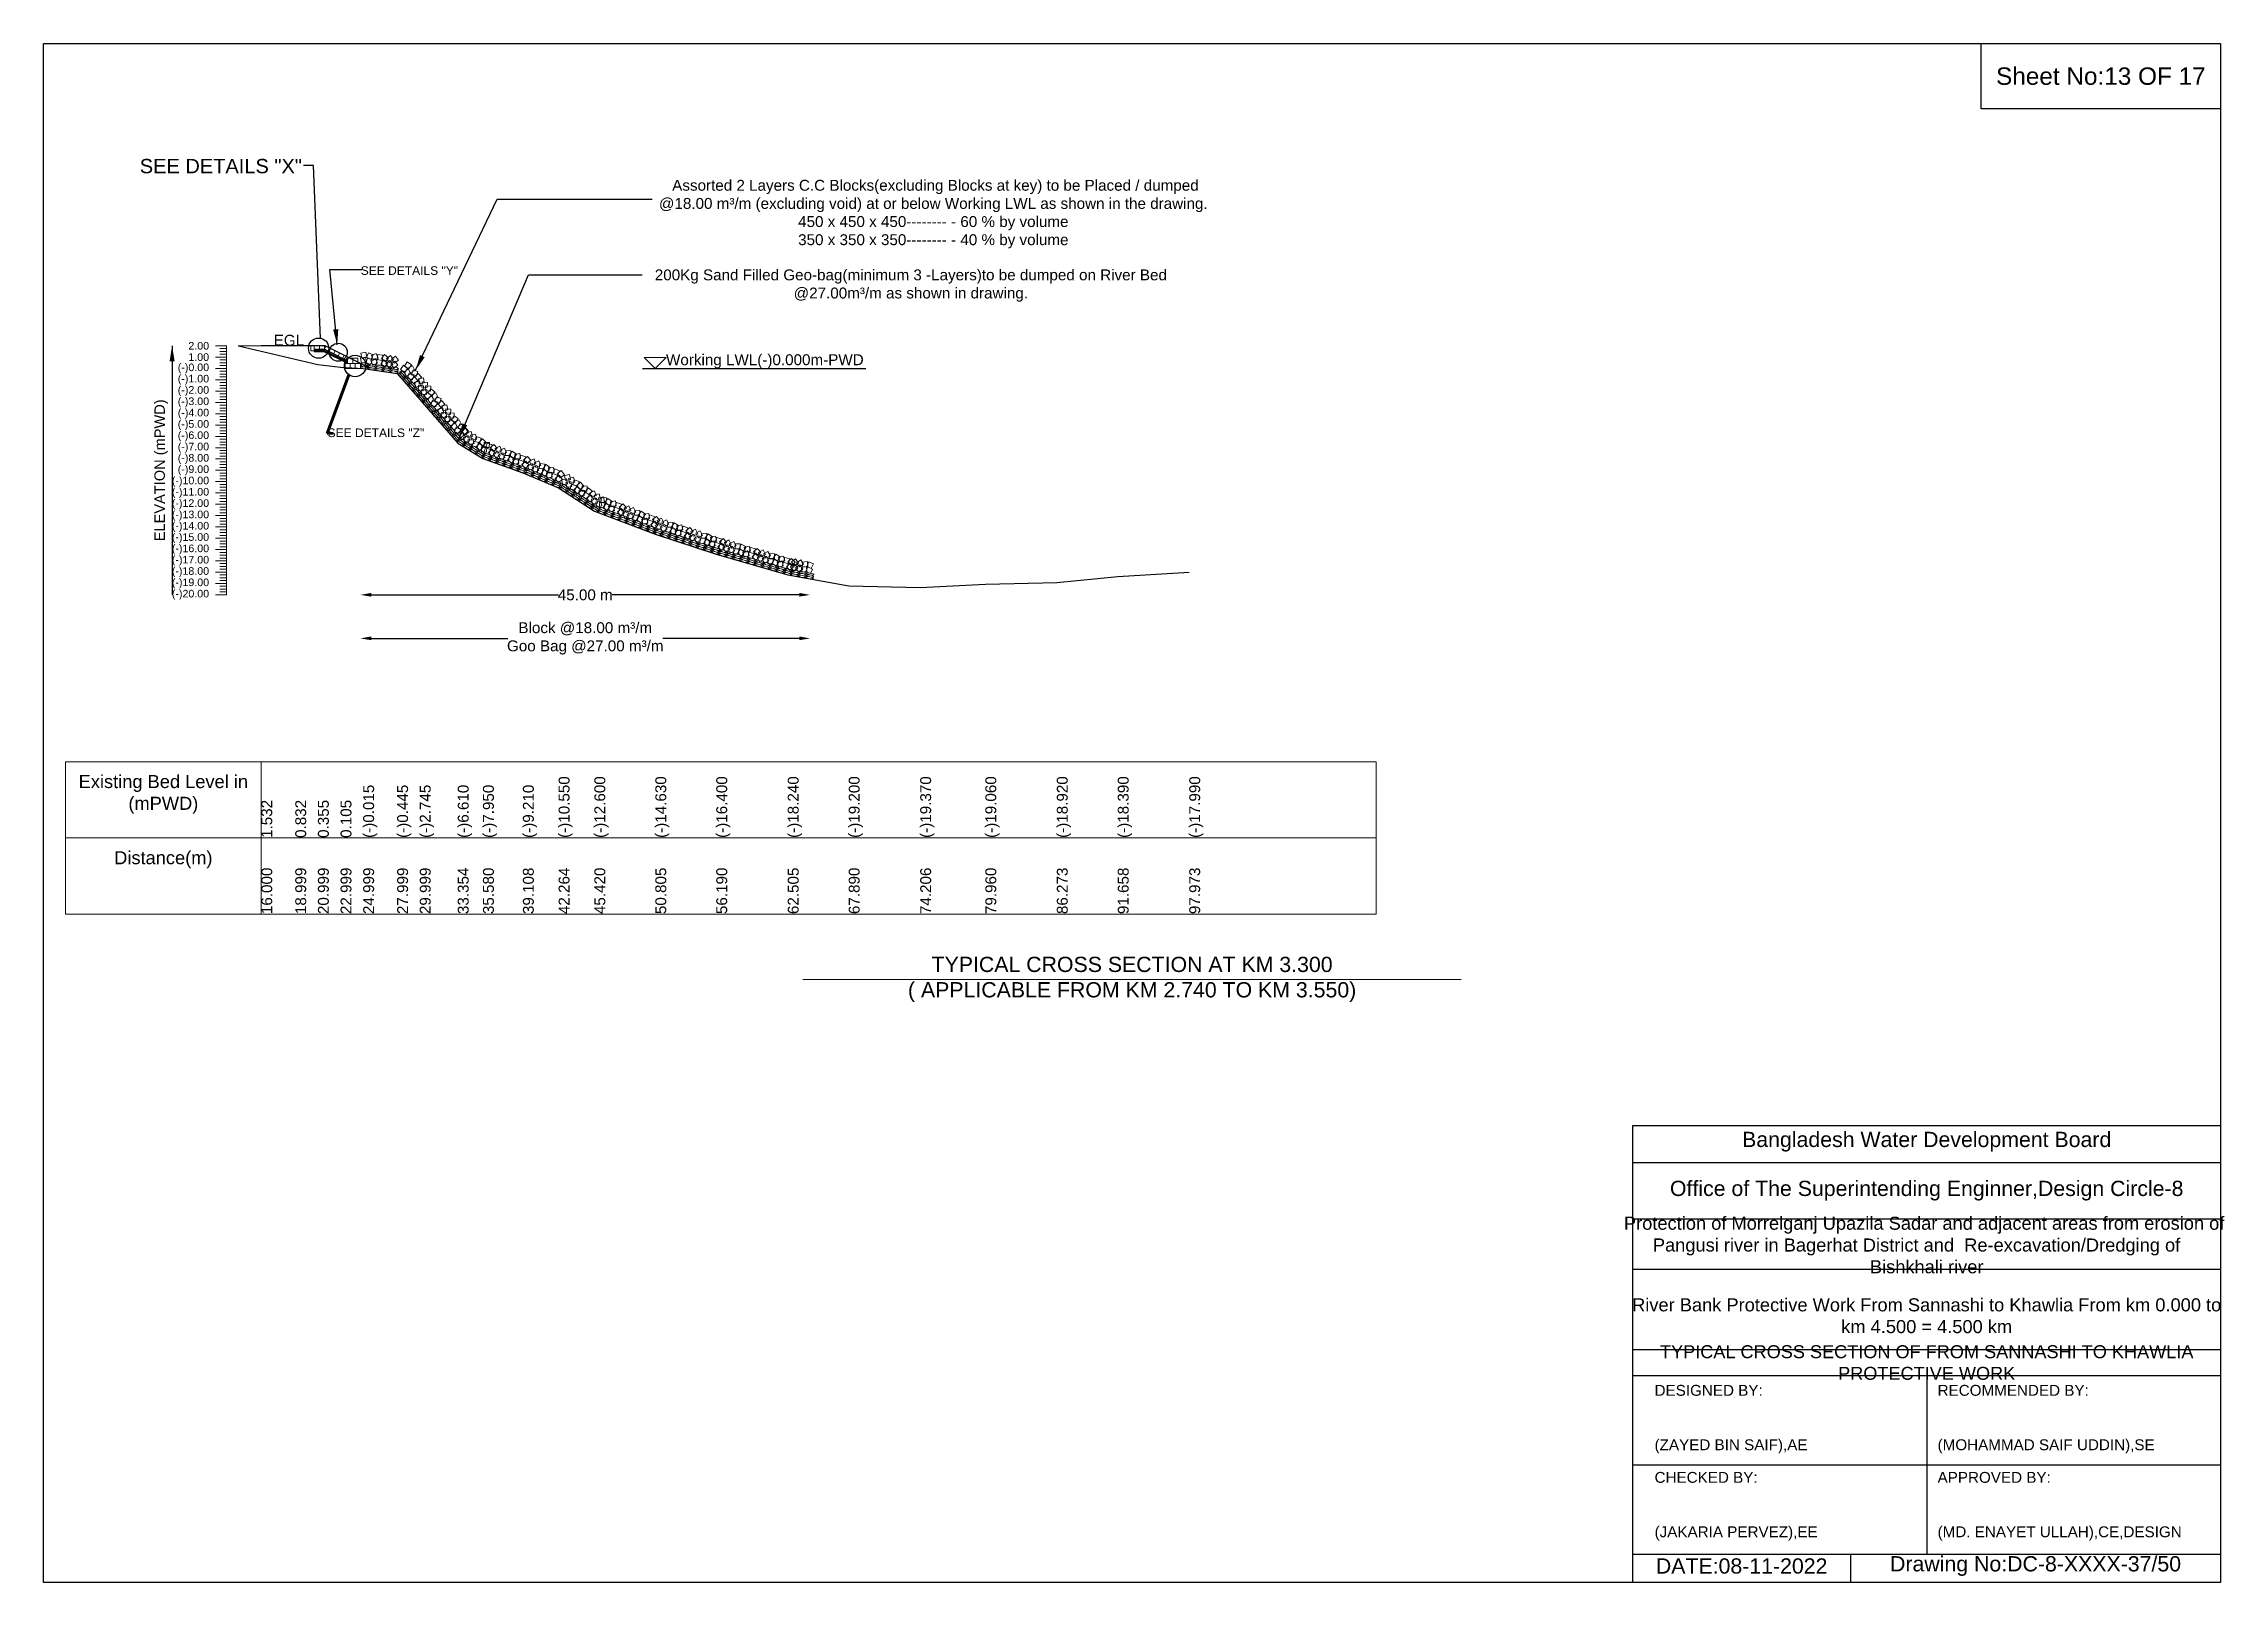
# Model space of a CAD drawing. Header units: inches. Extents: x 89000 to 337533, y -10828 to 0.
# Drawn here: x 269147 to 279164, y -9809 to -2738 of the extents above; entities that cross this region are included whole.
import ezdxf

# ---------------------------------------------------------------- set-up
doc = ezdxf.new("R2010")
doc.units = ezdxf.units.IN
doc.header["$LTSCALE"] = 7
doc.header["$MEASUREMENT"] = 0
for name, color, linetype, lineweight in [('Cross section Data Border', 7, 'Continuous', 9), ('Cross Section Labels', 7, 'Continuous', 9), ('Existing_Bed_Level for Xsection', 7, 'Continuous', 25), ('Long Section Labels', 7, 'Continuous', 9)]:
    doc.layers.add(name, color=color, linetype=linetype, lineweight=lineweight)
doc.styles.get("Standard").update_dxf_attribs({"font": 'arial.ttf'})
doc.dimstyles.new('Appron Lebeling Style', dxfattribs={"dimtxt": 50, "dimasz": 50, "dimexe": 0.18, "dimexo": 0.0625, "dimgap": 0.09, "dimtad": 0, "dimtih": 1, "dimtoh": 1, "dimdec": 4, "dimzin": 0, "dimdsep": 46, "dimtxsty": 'Standard', "dimcen": 0.09, "dimse1": 1, "dimse2": 1, "dimadec": 0, "dimazin": 0, "dimtfac": 1, "dimtdec": 4, "dimtofl": 0, "dimtmove": 0, "dimatfit": 3, "dimfxl": 1, "dimtolj": 1, "dimtzin": 0, "dimarcsym": 0})
doc.dimstyles.get("Standard").update_dxf_attribs({"dimtxt": 0.18, "dimasz": 0.18, "dimexe": 0.18, "dimexo": 0.0625, "dimgap": 0.09, "dimtad": 0, "dimtih": 1, "dimtoh": 1, "dimdec": 4, "dimzin": 0, "dimdsep": 46, "dimtxsty": 'Standard', "dimcen": 0.09, "dimadec": 0, "dimazin": 0, "dimtfac": 1, "dimtdec": 4, "dimtofl": 0, "dimtmove": 0, "dimatfit": 3, "dimfxl": 1, "dimtolj": 1, "dimtzin": 0, "dimarcsym": 0})

msp = doc.modelspace()

# ---------------------------------------------------------------- texts
at = {"attachment_point": 5}
for s, insert, char_height in [('Sheet No:13 OF 17', (278596.94358, -2887.74334), 80), ('Bangladesh Water Development Board', (277796.94358, -7783.74334), 70), ('Office of The Superintending Enginner,Design Circle-8', (277796.94358, -8008.74334), 70)]:
    msp.add_mtext(s, dxfattribs=dict(at, insert=insert, char_height=char_height))
at = {"color": 0, "linetype": 'Continuous', "lineweight": -3, "ltscale": 0.5}
for s, insert, char_height, attachment_point in [('SEE DETAILS "X"', (269588.65538, -3267.61845), 65.8288233, 1), ('SEE DETAILS "Y"', (271050.60812, -3760.91276), 39.497294, 3), ('SEE DETAILS "Z"', (270895.28051, -4506.38931), 39.497294, 3)]:
    msp.add_mtext(s, dxfattribs=dict(at, insert=insert, char_height=char_height, attachment_point=attachment_point))
for s, insert, char_height, width, attachment_point in [('Protection of Morrelganj Upazila Sadar and adjacent areas from erosion of  Pangusi river in Bagerhat District and  Re-excavation/Dredging of     Bishkhali river', (277796.94358, -8258.74334), 60, 2800, 5), ('River Bank Protective Work From Sannashi to Khawlia From km 0.000 to km 4.500 = 4.500 km', (277796.94358, -8583.74334), 60, 2700, 5), ('TYPICAL CROSS SECTION OF FROM SANNASHI TO KHAWLIA PROTECTIVE WORK', (277796.94358, -8798.74334), 59.5765532, 2800, 5), ('DESIGNED BY:^J^J^J(ZAYED BIN SAIF),AE', (276546.94358, -9058.74334), 50, 1400, 4), ('RECOMMENDED BY:^J^J^J(MOHAMMAD SAIF UDDIN),SE', (277846.94358, -9058.74334), 50, 1400, 4), ('CHECKED BY:^J^J^J(JAKARIA PERVEZ),EE', (276546.94358, -9458.74334), 50, 1400, 4), ('APPROVED BY:^J^J^J(MD. ENAYET ULLAH),CE,DESIGN', (277846.94358, -9458.74334), 50, 1400, 4), ('DATE:08-11-2022', (276946.94358, -9733.74334), 70, 1400, 5), ('Drawing No:DC-8-XXXX-37/50', (278296.94358, -9733.74334), 70, 2200, 5)]:
    msp.add_mtext(s, dxfattribs=dict(insert=insert, char_height=char_height, width=width, attachment_point=attachment_point))
at = {"layer": 'Cross section Data Border', "char_height": 60, "width": 800, "attachment_point": 5}
for s, insert in [('Existing Bed Level in (mPWD)', (269696.94358, -6187.74334)), ('Distance(m)', (269696.94358, -6487.74334))]:
    msp.add_mtext(s, dxfattribs=dict(at, insert=insert))
at = {"layer": 'Cross Section Labels'}
for s, insert, char_height, attachment_point in [(' Assorted 2 Layers C.C Blocks(excluding Blocks at key) to be Placed / dumped^J@18.00 m³/m (excluding void) at or below Working LWL as shown in the drawing.^J450 x 450 x 450-------- - 60 % by volume^J350 x 350 x 350-------- - 40 % by volume', (273233.84325, -3363.78445), 50, 2), ('200Kg Sand Filled Geo-bag(minimum 3 -Layers)to be dumped on River Bed^J@27.00m³/m as shown in drawing.', (273130.70482, -3923.88406), 50, 8), ('EGL', (270343.44849, -4126.50334), 50, 9), ('Working LWL(-)0.000m-PWD', (272005.93115, -4230.50334), 50, 7), ('TYPICAL CROSS SECTION AT KM 3.300^J( APPLICABLE FROM KM 2.740 TO KM 3.550)', (274146.94358, -7037.74334), 70, 5)]:
    msp.add_mtext(s, dxfattribs=dict(at, insert=insert, char_height=char_height, attachment_point=attachment_point))
at = {"layer": 'Long Section Labels', "char_height": 35, "attachment_point": 6}
for s, insert in [('(-)0.00', (269907.11357, -4230.50334)), ('2.00', (269907.11357, -4126.50334)), ('1.00', (269907.11357, -4178.50334)), ('(-)1.00', (269907.11357, -4282.50334)), ('(-)2.00', (269907.11357, -4334.50334)), ('(-)3.00', (269907.11357, -4386.50334)), ('(-)4.00', (269907.11357, -4438.50334)), ('(-)5.00', (269907.11357, -4490.50334)), ('(-)6.00', (269907.11357, -4542.50334)), ('(-)7.00', (269907.11357, -4594.50334)), ('(-)8.00', (269907.11357, -4646.50334)), ('(-)9.00', (269907.11357, -4698.50334)), ('(-)10.00', (269907.11357, -4750.50334)), ('(-)11.00', (269907.11357, -4802.50334)), ('(-)12.00', (269907.11357, -4854.50334)), ('(-)13.00', (269907.11357, -4906.50334)), ('(-)14.00', (269907.11357, -4958.50334)), ('(-)15.00', (269907.11357, -5010.50334)), ('(-)16.00', (269907.11357, -5062.50334)), ('(-)17.00', (269907.11357, -5114.50334)), ('(-)18.00', (269907.11357, -5166.50334)), ('(-)19.00', (269907.11357, -5218.50334)), ('(-)20.00', (269907.11357, -5270.50334))]:
    msp.add_mtext(s, dxfattribs=dict(at, insert=insert))
at = {"layer": 'Long Section Labels', "rotation": 90}
for s, insert, char_height, attachment_point in [('ELEVATION (mPWD)', (269687.11357, -4698.50334), 48, 5), ('(-)10.550', (271512.67856, -6387.74334), 50, 1), ('(-)12.600', (271676.80492, -6387.74334), 50, 1), ('(-)14.630', (271956.83344, -6387.74334), 50, 1), ('(-)16.400', (272236.86196, -6387.74334), 50, 1), ('(-)18.240', (272565.2191, -6387.74334), 50, 1), ('(-)19.200', (272845.24384, -6387.74334), 50, 1), ('(-)19.370', (273173.68636, -6387.74334), 50, 1), ('(-)19.060', (273472.86494, -6387.74334), 50, 1), ('(-)18.920', (273801.16627, -6387.74334), 50, 1), ('(-)18.390', (274081.19441, -6387.74334), 50, 1), ('(-)17.990', (274409.57045, -6387.74334), 50, 1), ('(-)0.015', (270614.9308, -6387.74334), 50, 1), ('(-)0.445', (270770.92654, -6387.74334), 50, 1), ('(-)2.745', (270874.92369, -6387.74334), 50, 1), ('(-)6.610', (271049.36997, -6387.74334), 50, 1), ('(-)7.950', (271165.11274, -6387.74334), 50, 1), ('(-)9.210', (271348.60262, -6387.74334), 50, 1), ('1.532', (270146.94358, -6387.74334), 50, 1), ('0.832', (270302.93932, -6387.74334), 50, 1), ('0.355', (270406.93648, -6387.74334), 50, 1), ('0.105', (270510.93364, -6387.74334), 50, 1), ('16.000', (270146.94358, -6737.74334), 50, 1), ('18.999', (270302.93932, -6737.74334), 50, 1), ('20.999', (270406.93648, -6737.74334), 50, 1), ('22.999', (270510.93364, -6737.74334), 50, 1), ('24.999', (270614.9308, -6737.74334), 50, 1), ('27.999', (270770.92654, -6737.74334), 50, 1), ('29.999', (270874.92369, -6737.74334), 50, 1), ('33.354', (271049.36997, -6737.74334), 50, 1), ('35.580', (271165.11274, -6737.74334), 50, 1), ('39.108', (271348.60262, -6737.74334), 50, 1), ('42.264', (271512.67856, -6737.74334), 50, 1), ('45.420', (271676.80492, -6737.74334), 50, 1), ('50.805', (271956.83344, -6737.74334), 50, 1), ('56.190', (272236.86196, -6737.74334), 50, 1), ('62.505', (272565.2191, -6737.74334), 50, 1), ('67.890', (272845.24384, -6737.74334), 50, 1), ('74.206', (273173.68636, -6737.74334), 50, 1), ('79.960', (273472.86494, -6737.74334), 50, 1), ('86.273', (273801.16627, -6737.74334), 50, 1), ('91.658', (274081.19441, -6737.74334), 50, 1), ('97.973', (274409.57045, -6737.74334), 50, 1)]:
    msp.add_mtext(s, dxfattribs=dict(at, insert=insert, char_height=char_height, attachment_point=attachment_point))

# ---------------------------------------------------------------- blocks, each defined once
blk = doc.blocks.new('*D7')
at = {"layer": 'Cross Section Labels', "color": 0, "lineweight": -2, "transparency": 16777216}
for p, q in [((270652, -5271), (271512, -5271)), ((272618, -5271), (271759, -5271))]:
    blk.add_line(p, q, dxfattribs=at)
at = {"layer": 'Cross Section Labels', "color": 0, "transparency": 16777216}
for points in [[(270652, -5262), (270652, -5279), (270602, -5271)], [(272618, -5262), (272618, -5279), (272668, -5271)]]:
    blk.add_solid(points, dxfattribs=at)
at = {"layer": 'Defpoints', "color": 0, "transparency": 16777216}
for p in [(270602, -4231), (272668, -5197), (272668, -5271)]:
    blk.add_point(p, dxfattribs=at)
at = {"layer": 'Cross Section Labels', "color": 0, "transparency": 16777216, "insert": (271635, -5271), "char_height": 50, "attachment_point": 5}
blk.add_mtext('\\A1;45.00 m', dxfattribs=at)
blk = doc.blocks.new('*D8')
at = {"layer": 'Cross Section Labels', "color": 0, "lineweight": -2, "transparency": 16777216}
for p, q in [((270652, -5471), (271280, -5471)), ((272618, -5471), (271991, -5471))]:
    blk.add_line(p, q, dxfattribs=at)
at = {"layer": 'Cross Section Labels', "color": 0, "transparency": 16777216}
for points in [[(270652, -5462), (270652, -5479), (270602, -5471)], [(272618, -5462), (272618, -5479), (272668, -5471)]]:
    blk.add_solid(points, dxfattribs=at)
at = {"layer": 'Defpoints', "color": 0, "transparency": 16777216}
for p in [(270602, -4231), (272668, -5197), (272668, -5471)]:
    blk.add_point(p, dxfattribs=at)
at = {"layer": 'Cross Section Labels', "color": 0, "transparency": 16777216, "insert": (271635, -5471), "char_height": 50, "attachment_point": 5}
blk.add_mtext('\\A1;Block @18.00 m³/m ^JGoo Bag @27.00 m³/m ', dxfattribs=at)

# ---------------------------------------------------------------- dimensions: what is measured, and where the dimension line sits
at = {"layer": 'Cross Section Labels'}
for base, text, picture, middle in [((272668.41407, -5270.50334), '45.00 m', '*D7', (271635.17261, -5270.50334)), ((272668.41407, -5470.50334), 'Block @18.00 m³/m ^JGoo Bag @27.00 m³/m ', '*D8', (271635.17261, -5470.50334))]:
    dim = msp.add_linear_dim(base=base, p1=(270601.93115, -4230.50334), p2=(272668.41407, -5197.3799), text=text, dimstyle='Appron Lebeling Style', dxfattribs=at)
    dim.commit()
    dim.dimension.update_dxf_attribs({"geometry": picture, "text_midpoint": middle})

# ---------------------------------------------------------------- linework, layer by layer
for points in [[(269146.94358, -2737.74334), (279146.94358, -2737.74334), (279146.94358, -9808.74334), (269146.94358, -9808.74334)], [(278046.94358, -2737.74334), (279146.94358, -2737.74334), (279146.94358, -3037.74334), (278046.94358, -3037.74334)]]:
    msp.add_lwpolyline(points, close=True)
for points in [[(276446.94358, -9808.74334), (276446.94358, -7708.74334), (279146.94358, -7708.74334)], [(276446.94358, -7878.74334), (279146.94358, -7878.74334)], [(276446.94358, -8138.74334), (279146.94358, -8138.74334)], [(276446.94358, -8368.74334), (279146.94358, -8368.74334)], [(276446.94358, -8738.74334), (279146.94358, -8738.74334)], [(276446.94358, -8858.74334), (279146.94358, -8858.74334)], [(277796.94358, -8858.74334), (277796.94358, -9678.74334)], [(276446.94358, -9268.74334), (279146.94358, -9268.74334)], [(276446.94358, -9678.74334), (279146.94358, -9678.74334)], [(277446.94358, -9678.74334), (277446.94358, -9808.74334)]]:
    msp.add_lwpolyline(points)
at = {"color": 0, "linetype": 'Continuous', "lineweight": -3, "ltscale": 0.5}
for centre, radius in [((270410.22171, -4137.20146), 46.58127), ((270500.45878, -4155.85076), 41.34842), ((270577.76811, -4218.9103), 49.46033)]:
    msp.add_circle(centre, radius, dxfattribs=at)
at = {"layer": 'Cross section Data Border'}
msp.add_lwpolyline([(269246.94358, -6037.74334), (275267.56649, -6037.74334), (275267.56649, -6737.74334), (269246.94358, -6737.74334)], close=True, dxfattribs=at)
for points in [[(270146.94358, -6037.74334), (270146.94358, -6737.74334)], [(269246.94358, -6387.74334), (275267.56649, -6387.74334)]]:
    msp.add_lwpolyline(points, dxfattribs=at)
at = {"layer": 'Cross Section Labels'}
for p, q in [((270146.94358, -4126.50334), (270040.51096, -4126.50334)), ((270390.24849, -4152.50334), (270390.24849, -4149.90334))]:
    msp.add_line(p, q, dxfattribs=at)
msp.add_lwpolyline([(271955.93115, -4230.50334), (272005.93115, -4180.50334), (271905.93115, -4180.50334)], close=True, dxfattribs=at)
msp.add_lwpolyline([(272634.94358, -7037.74334), (274146.94358, -7037.74334), (275658.94358, -7037.74334)], dxfattribs=at)
at = {"layer": 'Existing_Bed_Level for Xsection'}
for points in [[(270042.64929, -4126.50334), (270302.93932, -4187.23934), (270406.93648, -4212.04334), (270510.93364, -4225.04334), (270614.9308, -4231.28334), (270770.92654, -4253.64334), (270874.92369, -4373.24334), (271049.36997, -4574.22334), (271165.11274, -4643.90334), (271348.60262, -4709.42334), (271512.67856, -4779.10334), (271676.80492, -4885.70334), (271956.83344, -4991.26334), (272236.86196, -5083.30334), (272565.2191, -5178.98334), (272845.24384, -5228.90334), (273173.68636, -5237.74334), (273472.86494, -5221.62334), (273801.16627, -5214.34334), (274081.19441, -5186.78334), (274409.57045, -5165.98334)], [(270440.73115, -4126.50334), (270146.94358, -4126.50334)], [(270648.73115, -4230.50334), (270444.02502, -4128.15028), (270440.73115, -4126.50334), (270437.04849, -4126.50334), (270390.24849, -4126.50334)], [(270390.24849, -4142.10334), (270437.04849, -4142.10334), (270543.43115, -4195.29467)], [(270390.24849, -4147.30334), (270435.82094, -4147.30334), (270543.43115, -4201.10845)], [(270390.24849, -4152.50334), (270434.59339, -4152.50334), (270543.43115, -4206.92222)], [(271897.7269, -4230.50334), (272924.1923, -4230.50334)]]:
    msp.add_lwpolyline(points, dxfattribs=at)
at = {"layer": 'Long Section Labels'}
for points in [[(269987.11357, -4126.50334), (269937.11357, -4126.50334)], [(269987.11357, -4178.50334), (269937.11357, -4178.50334)], [(269987.11357, -4139.50334), (269957.11357, -4139.50334)], [(269987.11357, -4152.50334), (269957.11357, -4152.50334)], [(269987.11357, -4165.50334), (269957.11357, -4165.50334)], [(269987.11357, -4191.50334), (269957.11357, -4191.50334)], [(269987.11357, -4204.50334), (269957.11357, -4204.50334)], [(269987.11357, -5270.50334), (269987.11357, -5218.50334), (269987.11357, -5166.50334), (269987.11357, -5114.50334), (269987.11357, -5062.50334), (269987.11357, -5010.50334), (269987.11357, -4958.50334), (269987.11357, -4906.50334), (269987.11357, -4854.50334), (269987.11357, -4802.50334), (269987.11357, -4750.50334), (269987.11357, -4698.50334), (269987.11357, -4646.50334), (269987.11357, -4594.50334), (269987.11357, -4542.50334), (269987.11357, -4490.50334), (269987.11357, -4438.50334), (269987.11357, -4386.50334), (269987.11357, -4334.50334), (269987.11357, -4282.50334), (269987.11357, -4230.50334), (269987.11357, -4178.50334), (269987.11357, -4126.50334)], [(269987.11357, -4230.50334), (269937.11357, -4230.50334)], [(269987.11357, -4282.50334), (269937.11357, -4282.50334)], [(269987.11357, -4217.50334), (269957.11357, -4217.50334)], [(269987.11357, -4243.50334), (269957.11357, -4243.50334)], [(269987.11357, -4256.50334), (269957.11357, -4256.50334)], [(269987.11357, -4269.50334), (269957.11357, -4269.50334)], [(269987.11357, -4295.50334), (269957.11357, -4295.50334)], [(269987.11357, -4334.50334), (269937.11357, -4334.50334)], [(269987.11357, -4386.50334), (269937.11357, -4386.50334)], [(269987.11357, -4308.50334), (269957.11357, -4308.50334)], [(269987.11357, -4321.50334), (269957.11357, -4321.50334)], [(269987.11357, -4347.50334), (269957.11357, -4347.50334)], [(269987.11357, -4360.50334), (269957.11357, -4360.50334)], [(269987.11357, -4373.50334), (269957.11357, -4373.50334)], [(269987.11357, -4399.50334), (269957.11357, -4399.50334)], [(269987.11357, -4438.50334), (269937.11357, -4438.50334)], [(269987.11357, -4490.50334), (269937.11357, -4490.50334)], [(269987.11357, -4412.50334), (269957.11357, -4412.50334)], [(269987.11357, -4425.50334), (269957.11357, -4425.50334)], [(269987.11357, -4451.50334), (269957.11357, -4451.50334)], [(269987.11357, -4464.50334), (269957.11357, -4464.50334)], [(269987.11357, -4477.50334), (269957.11357, -4477.50334)], [(269987.11357, -4503.50334), (269957.11357, -4503.50334)], [(269987.11357, -4542.50334), (269937.11357, -4542.50334)], [(269987.11357, -4594.50334), (269937.11357, -4594.50334)], [(269987.11357, -4516.50334), (269957.11357, -4516.50334)], [(269987.11357, -4529.50334), (269957.11357, -4529.50334)], [(269987.11357, -4555.50334), (269957.11357, -4555.50334)], [(269987.11357, -4568.50334), (269957.11357, -4568.50334)], [(269987.11357, -4581.50334), (269957.11357, -4581.50334)], [(269987.11357, -4607.50334), (269957.11357, -4607.50334)], [(269987.11357, -4646.50334), (269937.11357, -4646.50334)], [(269987.11357, -4698.50334), (269937.11357, -4698.50334)], [(269987.11357, -4620.50334), (269957.11357, -4620.50334)], [(269987.11357, -4633.50334), (269957.11357, -4633.50334)], [(269987.11357, -4659.50334), (269957.11357, -4659.50334)], [(269987.11357, -4672.50334), (269957.11357, -4672.50334)], [(269987.11357, -4685.50334), (269957.11357, -4685.50334)], [(269987.11357, -4750.50334), (269937.11357, -4750.50334)], [(269987.11357, -4802.50334), (269937.11357, -4802.50334)], [(269987.11357, -4711.50334), (269957.11357, -4711.50334)], [(269987.11357, -4724.50334), (269957.11357, -4724.50334)], [(269987.11357, -4737.50334), (269957.11357, -4737.50334)], [(269987.11357, -4763.50334), (269957.11357, -4763.50334)], [(269987.11357, -4776.50334), (269957.11357, -4776.50334)], [(269987.11357, -4789.50334), (269957.11357, -4789.50334)], [(269987.11357, -4854.50334), (269937.11357, -4854.50334)], [(269987.11357, -4906.50334), (269937.11357, -4906.50334)], [(269987.11357, -4815.50334), (269957.11357, -4815.50334)], [(269987.11357, -4828.50334), (269957.11357, -4828.50334)], [(269987.11357, -4841.50334), (269957.11357, -4841.50334)], [(269987.11357, -4867.50334), (269957.11357, -4867.50334)], [(269987.11357, -4880.50334), (269957.11357, -4880.50334)], [(269987.11357, -4893.50334), (269957.11357, -4893.50334)], [(269987.11357, -4958.50334), (269937.11357, -4958.50334)], [(269987.11357, -4919.50334), (269957.11357, -4919.50334)], [(269987.11357, -4932.50334), (269957.11357, -4932.50334)], [(269987.11357, -4945.50334), (269957.11357, -4945.50334)], [(269987.11357, -4971.50334), (269957.11357, -4971.50334)], [(269987.11357, -4984.50334), (269957.11357, -4984.50334)], [(269987.11357, -4997.50334), (269957.11357, -4997.50334)], [(269987.11357, -5010.50334), (269937.11357, -5010.50334)], [(269987.11357, -5062.50334), (269937.11357, -5062.50334)], [(269987.11357, -5023.50334), (269957.11357, -5023.50334)], [(269987.11357, -5036.50334), (269957.11357, -5036.50334)], [(269987.11357, -5049.50334), (269957.11357, -5049.50334)], [(269987.11357, -5075.50334), (269957.11357, -5075.50334)], [(269987.11357, -5088.50334), (269957.11357, -5088.50334)], [(269987.11357, -5101.50334), (269957.11357, -5101.50334)], [(269987.11357, -5114.50334), (269937.11357, -5114.50334)], [(269987.11357, -5166.50334), (269937.11357, -5166.50334)], [(269987.11357, -5127.50334), (269957.11357, -5127.50334)], [(269987.11357, -5140.50334), (269957.11357, -5140.50334)], [(269987.11357, -5153.50334), (269957.11357, -5153.50334)], [(269987.11357, -5179.50334), (269957.11357, -5179.50334)], [(269987.11357, -5192.50334), (269957.11357, -5192.50334)], [(269987.11357, -5205.50334), (269957.11357, -5205.50334)], [(269987.11357, -5218.50334), (269937.11357, -5218.50334)], [(269987.11357, -5270.50334), (269937.11357, -5270.50334)], [(269987.11357, -5231.50334), (269957.11357, -5231.50334)], [(269987.11357, -5244.50334), (269957.11357, -5244.50334)], [(269987.11357, -5257.50334), (269957.11357, -5257.50334)]]:
    msp.add_lwpolyline(points, dxfattribs=at)
for points in [[(270390.24849, -4126.50334), (270374.64849, -4126.50334), (270374.64849, -4149.90334), (270390.24849, -4149.90334)], [(270413.64849, -4126.50334), (270390.24849, -4126.50334), (270390.24849, -4142.10334), (270413.64849, -4142.10334)], [(270437.04849, -4126.50334), (270413.64849, -4126.50334), (270413.64849, -4142.10334), (270437.04849, -4142.10334)], [(270464.95462, -4138.61507), (270444.02502, -4128.15028), (270437.04849, -4142.10334), (270457.97809, -4152.56814)], [(270485.88422, -4149.07987), (270464.95462, -4138.61507), (270457.97809, -4152.56814), (270478.90769, -4163.03294)], [(270506.81381, -4159.54467), (270485.88422, -4149.07987), (270478.90769, -4163.03294), (270499.83728, -4173.49774)], [(270527.74341, -4170.00947), (270506.81381, -4159.54467), (270499.83728, -4173.49774), (270520.76688, -4183.96253)], [(270548.67301, -4180.47427), (270527.74341, -4170.00947), (270520.76688, -4183.96253), (270541.69647, -4194.42733)], [(270555.13115, -4207.10334), (270531.73115, -4207.10334), (270531.73115, -4230.50334), (270555.13115, -4230.50334)], [(270566.83115, -4183.70334), (270543.43115, -4183.70334), (270543.43115, -4207.10334), (270566.83115, -4207.10334)], [(270578.53115, -4207.10334), (270555.13115, -4207.10334), (270555.13115, -4230.50334), (270578.53115, -4230.50334)], [(270590.23115, -4183.70334), (270566.83115, -4183.70334), (270566.83115, -4207.10334), (270590.23115, -4207.10334)], [(270601.93115, -4207.10334), (270578.53115, -4207.10334), (270578.53115, -4230.50334), (270601.93115, -4230.50334)], [(270625.01307, -4179.24261), (270602.08919, -4183.93894), (270606.78552, -4206.86282), (270629.7094, -4202.16649)], [(270626.41459, -4155.88462), (270603.4907, -4160.58095), (270608.18703, -4183.50483), (270631.11092, -4178.8085)], [(270657.56697, -4190.42926), (270636.05415, -4181.22283), (270626.84771, -4202.73565), (270648.36054, -4211.94208)], [(270660.88713, -4167.266), (270639.37431, -4158.05957), (270630.16787, -4179.57239), (270651.68069, -4188.77883)], [(270671.88659, -4184.69334), (270650.16133, -4193.38663), (270658.85461, -4215.11188), (270680.57987, -4206.4186)], [(270675.20675, -4161.53009), (270653.48149, -4170.22337), (270662.17477, -4191.94863), (270683.90003, -4183.25534)], [(270701.77557, -4193.30122), (270678.61231, -4189.98106), (270675.29215, -4213.14432), (270698.45541, -4216.46448)], [(270705.09573, -4170.13796), (270681.93247, -4166.8178), (270678.61231, -4189.98106), (270701.77557, -4193.30122)], [(270728.12437, -4204.56163), (270709.71582, -4190.11568), (270695.26987, -4208.52423), (270713.67842, -4222.97018)], [(270731.44452, -4181.39837), (270713.03598, -4166.95242), (270698.59003, -4185.36097), (270716.99857, -4199.80692)], [(270737.2146, -4193.48513), (270718.48242, -4207.50886), (270732.50615, -4226.24105), (270751.23834, -4212.21731)], [(270740.53476, -4170.32187), (270721.80257, -4184.3456), (270735.82631, -4203.07779), (270754.5585, -4189.05406)], [(270774.40347, -4215.52443), (270760.36482, -4196.80341), (270741.6438, -4210.84206), (270755.68245, -4229.56308)], [(270777.72362, -4192.36117), (270763.68498, -4173.64016), (270744.96396, -4187.6788), (270759.00261, -4206.39982)], [(270836.87369, -4213.73515), (270817.46969, -4200.65674), (270804.39128, -4220.06074), (270823.79529, -4233.13915)], [(270819.21572, -4229.08949), (270799.81171, -4216.01108), (270786.73331, -4235.41508), (270806.13731, -4248.49349)], [(270833.97339, -4255.29808), (270823.71667, -4234.26573), (270802.68432, -4244.52245), (270812.94104, -4265.5548)], [(270848.5582, -4260.32157), (270826.43653, -4252.69324), (270818.80819, -4274.81491), (270840.92987, -4282.44324)], [(270851.63137, -4239.94374), (270841.37465, -4218.91139), (270820.3423, -4229.1681), (270830.59901, -4250.20045)], [(270865.5437, -4286.37803), (270850.18936, -4268.72006), (270832.53138, -4284.0744), (270847.88572, -4301.73238)], [(270866.21618, -4244.96723), (270844.0945, -4237.33889), (270836.46617, -4259.46057), (270858.58785, -4267.0889)], [(270883.20168, -4271.02369), (270867.84733, -4253.36571), (270850.18936, -4268.72006), (270865.5437, -4286.37803)], [(270878.11627, -4312.12656), (270873.63425, -4289.15981), (270850.6675, -4293.64183), (270855.14952, -4316.60858)], [(270895.77424, -4296.77222), (270891.29223, -4273.80547), (270868.32548, -4278.28748), (270872.80749, -4301.25423)], [(270909.8946, -4294.33564), (270886.55202, -4292.69743), (270884.91381, -4316.04002), (270908.25639, -4317.67823)], [(270892.23662, -4309.68998), (270868.89404, -4308.05177), (270867.25583, -4331.39436), (270890.59841, -4333.03257)], [(270905.9627, -4350.6819), (270907.58232, -4327.33802), (270884.23844, -4325.7184), (270882.61882, -4349.06228)], [(270926.7144, -4352.74146), (270907.32206, -4339.64577), (270894.22637, -4359.03811), (270913.61871, -4372.1338)], [(270923.62068, -4335.32756), (270925.2403, -4311.98367), (270901.89642, -4310.36405), (270900.2768, -4333.70794)], [(270941.44872, -4378.96318), (270931.21074, -4357.92171), (270910.16927, -4368.15968), (270920.40724, -4389.20116)], [(270944.38605, -4337.40285), (270924.99371, -4324.30716), (270911.89802, -4343.69951), (270931.29036, -4356.79519)], [(270956.02905, -4383.99966), (270933.91418, -4376.35163), (270926.26615, -4398.4665), (270948.38102, -4406.11453)], [(270959.12037, -4363.62458), (270948.88239, -4342.5831), (270927.84091, -4352.82107), (270938.07889, -4373.86255)], [(270972.99133, -4410.07125), (270957.65273, -4392.3996), (270939.98108, -4407.73821), (270955.31969, -4425.40986)], [(270973.7007, -4368.66106), (270951.58583, -4361.01302), (270943.93779, -4383.12789), (270966.05267, -4390.77593)], [(270990.66298, -4394.73264), (270975.32437, -4377.061), (270957.65273, -4392.3996), (270972.99133, -4410.07125)], [(271003.2126, -4420.49236), (270998.75105, -4397.52163), (270975.78032, -4401.98318), (270980.24187, -4424.95391)], [(270985.54096, -4435.83097), (270981.0794, -4412.86023), (270958.10867, -4417.32179), (270962.57022, -4440.29252)], [(270999.66348, -4433.40697), (270976.32236, -4431.74797), (270974.66336, -4455.08908), (270998.00448, -4456.74809)], [(271013.35303, -4474.4111), (271014.99345, -4451.06867), (270991.65102, -4449.42825), (270990.0106, -4472.77068)], [(271017.33513, -4418.06836), (270993.99401, -4416.40936), (270992.33501, -4439.75048), (271015.67612, -4441.40948)], [(271034.08465, -4476.44299), (271014.6923, -4463.34731), (271001.59662, -4482.73965), (271020.98896, -4495.83534)], [(271031.02468, -4459.07249), (271032.6651, -4435.73006), (271009.32267, -4434.08964), (271007.68225, -4457.43207)], [(271048.81897, -4502.66472), (271038.58099, -4481.62324), (271017.53951, -4491.86122), (271027.77749, -4512.9027)], [(271051.7563, -4461.10439), (271032.36395, -4448.0087), (271019.26827, -4467.40104), (271038.66061, -4480.49673)], [(271063.3993, -4507.7012), (271041.28443, -4500.05316), (271033.63639, -4522.16804), (271055.75126, -4529.81607)], [(271066.49061, -4487.32611), (271056.25264, -4466.28464), (271035.21116, -4476.52261), (271045.44914, -4497.56409)], [(271081.07095, -4492.36259), (271058.95608, -4484.71456), (271051.30804, -4506.82943), (271073.42291, -4514.47747)], [(271098.03323, -4518.43418), (271082.69462, -4500.76253), (271065.02297, -4516.10114), (271080.36158, -4533.77279)], [(271098.31244, -4526.75316), (271086.97314, -4506.28415), (271066.50414, -4517.62346), (271077.84344, -4538.09246)], [(271080.36158, -4533.77279), (271065.02297, -4516.10114), (271047.35132, -4531.43975), (271062.68993, -4549.11139)], [(271086.24341, -4546.80056), (271074.90411, -4526.33156), (271054.4351, -4537.67086), (271065.77441, -4558.13987)], [(271098.9264, -4540.13249), (271076.21441, -4545.76501), (271081.84693, -4568.477), (271104.55892, -4562.84448)], [(271110.99543, -4520.08508), (271088.28344, -4525.7176), (271093.91596, -4548.4296), (271116.62795, -4542.79708)], [(271124.61312, -4574.90223), (271118.96252, -4552.19472), (271096.25502, -4557.84533), (271101.90562, -4580.55283)], [(271136.68215, -4554.85482), (271131.03155, -4532.14732), (271108.32405, -4537.79792), (271113.97465, -4560.50542)], [(271144.95844, -4570.43047), (271122.46914, -4563.96584), (271116.00451, -4586.45514), (271138.49381, -4592.91977)], [(271157.02747, -4550.38307), (271134.53817, -4543.91844), (271128.07354, -4566.40774), (271150.56284, -4572.87237)], [(271167.07235, -4590.81807), (271150.83511, -4573.96838), (271133.98542, -4590.20561), (271150.22265, -4607.0553)], [(271179.14138, -4570.77067), (271162.90415, -4553.92097), (271146.05445, -4570.1582), (271162.29168, -4587.0079)], [(271182.49539, -4591.10416), (271159.09957, -4590.66177), (271158.65718, -4614.05758), (271182.053, -4614.49998)], [(271199.29222, -4603.101), (271177.255, -4595.23201), (271169.38601, -4617.26923), (271191.42323, -4625.13822)], [(271194.56442, -4571.05675), (271171.16861, -4570.61436), (271170.72621, -4594.01018), (271194.12203, -4594.45257)], [(271207.1612, -4581.06377), (271185.12398, -4573.19479), (271177.255, -4595.23201), (271199.29222, -4603.101)], [(271222.86896, -4619.38575), (271207.70799, -4601.56147), (271189.88371, -4616.72245), (271205.04469, -4634.54672)], [(271230.73795, -4597.34853), (271215.57697, -4579.52425), (271197.75269, -4594.68523), (271212.91367, -4612.5095)], [(271241.85296, -4588.30541), (271220.70209, -4598.31544), (271230.71213, -4619.46631), (271251.86299, -4609.45627)], [(271273.90464, -4617.31285), (271263.87777, -4596.16996), (271242.73488, -4606.19684), (271252.76176, -4627.33973)], [(271292.96492, -4608.90841), (271269.64157, -4607.01589), (271267.74905, -4630.33924), (271291.07239, -4632.23176)], [(271233.98397, -4610.34263), (271212.83311, -4620.35267), (271222.84314, -4641.50353), (271243.99401, -4631.4935)], [(271266.03566, -4639.35007), (271256.00878, -4618.20718), (271234.8659, -4628.23406), (271244.89277, -4649.37695)], [(271285.09593, -4630.94564), (271261.77259, -4629.05311), (271259.88007, -4652.37646), (271283.20341, -4654.26898)], [(271310.80291, -4646.56071), (271291.5559, -4633.25234), (271278.24753, -4652.49935), (271297.49454, -4665.80772)], [(271318.67189, -4624.52349), (271299.42488, -4611.21512), (271286.11652, -4630.46213), (271305.36352, -4643.7705)], [(271325.9783, -4643.79307), (271302.9565, -4647.98316), (271307.14659, -4671.00495), (271330.16838, -4666.81487)], [(271333.84728, -4621.75585), (271310.82548, -4625.94594), (271315.01557, -4648.96773), (271338.03737, -4644.77765)], [(271353.55276, -4658.18388), (271331.51554, -4650.31489), (271323.64656, -4672.35211), (271345.68378, -4680.2211)], [(271361.42175, -4636.14666), (271339.38453, -4628.27767), (271331.51554, -4650.31489), (271353.55276, -4658.18388)], [(271377.12951, -4674.46863), (271361.96853, -4656.64435), (271344.14426, -4671.80533), (271359.30523, -4689.6296)], [(271384.99849, -4652.43141), (271369.83751, -4634.60713), (271352.01324, -4649.76811), (271367.17422, -4667.59238)], [(271390.75474, -4667.8242), (271369.05362, -4676.57756), (271377.80697, -4698.27868), (271399.5081, -4689.52533)], [(271399.90162, -4646.28599), (271378.2005, -4655.03935), (271386.95385, -4676.74047), (271408.65498, -4667.98712)], [(271421.05146, -4698.66008), (271412.28083, -4676.96593), (271390.58668, -4685.73657), (271399.35732, -4707.43071)], [(271430.19834, -4677.12187), (271421.4277, -4655.42772), (271399.73356, -4664.19835), (271408.50419, -4685.8925)], [(271440.57149, -4691.38705), (271417.39913, -4688.13099), (271414.14308, -4711.30335), (271437.31543, -4714.55941)], [(271449.71837, -4669.84884), (271426.54601, -4666.59278), (271423.28995, -4689.76514), (271446.46231, -4693.0212)], [(271465.31922, -4708.48176), (271446.88518, -4694.06836), (271432.47177, -4712.5024), (271450.90581, -4726.9158)], [(271474.4661, -4686.94355), (271456.03206, -4672.53015), (271441.61865, -4690.96418), (271460.05269, -4705.37759)], [(271480.63071, -4706.60818), (271457.40293, -4709.44195), (271460.2367, -4732.66973), (271483.46448, -4729.83596)], [(271489.77759, -4685.06997), (271466.54981, -4687.90374), (271469.38358, -4711.13152), (271492.61136, -4708.29775)], [(271516.46135, -4701.05196), (271494.92313, -4691.90508), (271485.77625, -4713.44329), (271507.31447, -4722.59017)], [(271539.04326, -4718.69036), (271524.95287, -4700.00826), (271506.27077, -4714.09865), (271520.36116, -4732.78075)], [(271507.31447, -4722.59017), (271485.77625, -4713.44329), (271476.62938, -4734.9815), (271498.16759, -4744.12838)], [(271529.89638, -4740.22857), (271515.80599, -4721.54647), (271497.12389, -4735.63686), (271511.21428, -4754.31896)], [(271549.2845, -4737.57481), (271526.39359, -4742.42935), (271531.24813, -4765.32026), (271554.13904, -4760.46572)], [(271562.03032, -4717.95075), (271539.13942, -4722.80529), (271543.99396, -4745.69619), (271566.88486, -4740.84165)], [(271573.77028, -4773.20049), (271568.89751, -4750.31346), (271546.01048, -4755.18622), (271550.88325, -4778.07326)], [(271586.5161, -4753.57642), (271581.64334, -4730.68939), (271558.75631, -4735.56216), (271563.62907, -4758.44919)], [(271594.25629, -4769.42531), (271572.00058, -4762.19734), (271564.77261, -4784.45305), (271587.02831, -4791.68102)], [(271607.00211, -4749.80125), (271584.7464, -4742.57327), (271577.51843, -4764.82898), (271599.77414, -4772.05695)], [(271615.66191, -4790.55535), (271600.00887, -4773.16161), (271582.61512, -4788.81465), (271598.26817, -4806.20839)], [(271628.40773, -4770.93129), (271612.75469, -4753.53754), (271595.36095, -4769.19059), (271611.01399, -4786.58433)], [(271631.06622, -4791.36735), (271607.69911, -4790.12719), (271606.45894, -4813.4943), (271629.82606, -4814.73446)], [(271643.81204, -4771.74328), (271620.44493, -4770.50312), (271619.20477, -4793.87023), (271642.57188, -4795.1104)], [(271654.57159, -4811.73753), (271634.94753, -4798.9917), (271622.2017, -4818.61577), (271641.82577, -4831.36159)], [(271667.31742, -4792.11346), (271647.69335, -4779.36764), (271634.94753, -4798.9917), (271654.57159, -4811.73753)], [(271686.49573, -4813.40309), (271675.86122, -4792.55921), (271655.01734, -4803.19372), (271665.65186, -4824.0376)], [(271699.39879, -4807.17151), (271676.50788, -4812.02604), (271681.36242, -4834.91695), (271704.25333, -4830.06241)], [(271673.74991, -4833.02715), (271663.1154, -4812.18328), (271642.27152, -4822.81779), (271652.90603, -4843.66166)], [(271686.65296, -4826.79557), (271663.76206, -4831.65011), (271668.6166, -4854.54101), (271691.5075, -4849.68648)], [(271711.13875, -4862.42125), (271706.26598, -4839.53422), (271683.37895, -4844.40698), (271688.25172, -4867.29401)], [(271723.88457, -4842.79718), (271719.0118, -4819.91015), (271696.12477, -4824.78292), (271700.99754, -4847.66995)], [(271724.56964, -4847.54785), (271701.28304, -4845.24692), (271698.98211, -4868.53352), (271722.26871, -4870.83445)], [(271732.82357, -4825.6519), (271709.53697, -4823.35097), (271707.23604, -4846.63757), (271730.52264, -4848.9385)], [(271749.99905, -4863.61099), (271730.98819, -4849.9674), (271717.3446, -4868.97825), (271736.35546, -4882.62184)], [(271758.25298, -4841.71504), (271739.24213, -4828.07145), (271725.59854, -4847.0823), (271744.60939, -4860.72589)], [(271765.2206, -4861.10969), (271742.12891, -4864.89572), (271745.91495, -4887.98741), (271769.00663, -4884.20137)], [(271773.47453, -4839.21374), (271750.38285, -4842.99977), (271754.16888, -4866.09146), (271777.26057, -4862.30543)], [(271792.53866, -4875.98147), (271770.64271, -4867.72754), (271762.38878, -4889.62349), (271784.28473, -4897.87742)], [(271800.7926, -4854.08552), (271778.89665, -4845.83159), (271770.64271, -4867.72754), (271792.53866, -4875.98147)], [(271815.82643, -4892.67686), (271800.98012, -4874.58965), (271782.89291, -4889.43597), (271797.73923, -4907.52317)], [(271824.08036, -4870.78091), (271809.23405, -4852.6937), (271791.14685, -4867.54002), (271805.99316, -4885.62722)], [(271827.0982, -4883.8299), (271805.77517, -4893.46777), (271815.41305, -4914.7908), (271836.73607, -4905.15292)], [(271835.35213, -4861.93395), (271814.02911, -4871.57182), (271823.66698, -4892.89485), (271844.99, -4883.25697)], [(271858.63667, -4913.39452), (271848.98182, -4892.07918), (271827.66647, -4901.73403), (271837.32133, -4923.04938)], [(271866.8906, -4891.49858), (271857.23575, -4870.18323), (271835.92041, -4879.83808), (271845.57526, -4901.15343)], [(271877.84128, -4905.32537), (271854.55468, -4903.02445), (271852.25376, -4926.31105), (271875.54036, -4928.61197)], [(271886.09522, -4883.42942), (271862.80862, -4881.1285), (271860.50769, -4904.4151), (271883.79429, -4906.71602)], [(271903.27069, -4921.38851), (271884.25984, -4907.74492), (271870.61625, -4926.75577), (271889.6271, -4940.39936)], [(271911.52462, -4899.49256), (271892.51377, -4885.84897), (271878.87018, -4904.85982), (271897.88103, -4918.50341)], [(271926.74618, -4896.99127), (271903.65449, -4900.7773), (271907.44053, -4923.86899), (271930.53221, -4920.08295)], [(271954.06424, -4911.86305), (271932.16829, -4903.60912), (271923.91436, -4925.50507), (271945.81031, -4933.759)], [(271918.49225, -4918.88722), (271895.40056, -4922.67325), (271899.18659, -4945.76494), (271922.27828, -4941.9789)], [(271945.81031, -4933.759), (271923.91436, -4925.50507), (271915.66043, -4947.40102), (271937.55638, -4955.65495)], [(271969.09808, -4950.45438), (271954.25176, -4932.36718), (271936.16456, -4947.2135), (271951.01087, -4965.3007)], [(271977.35201, -4928.55844), (271962.5057, -4910.47123), (271944.41849, -4925.31755), (271959.26481, -4943.40475)], [(271978.21699, -4940.64303), (271957.32726, -4951.18718), (271967.87141, -4972.07691), (271988.76114, -4961.53276)], [(271985.52357, -4918.413), (271964.63384, -4928.95715), (271975.17799, -4949.84689), (271996.06772, -4939.30274)], [(272010.99527, -4968.82682), (272000.43449, -4947.94549), (271979.55316, -4958.50627), (271990.11395, -4979.3876)], [(272018.30186, -4946.5968), (272007.74108, -4925.71547), (271986.85975, -4936.27625), (271997.42053, -4957.15758)], [(272029.83588, -4959.94087), (272006.47198, -4958.64149), (272005.17261, -4982.00539), (272028.5365, -4983.30477)], [(272037.14246, -4937.71085), (272013.77856, -4936.41147), (272012.47919, -4959.77537), (272035.84308, -4961.07474)], [(272055.93126, -4974.89781), (272036.35236, -4962.08271), (272023.53727, -4981.66161), (272043.11616, -4994.47671)], [(272063.23784, -4952.66779), (272043.65894, -4939.85269), (272030.84385, -4959.43159), (272050.42275, -4972.24669)], [(272071.03144, -4971.74553), (272048.12352, -4976.51914), (272052.89713, -4999.42706), (272075.80505, -4994.65345)], [(272078.33802, -4949.51551), (272055.4301, -4954.28912), (272060.20371, -4977.19703), (272083.11163, -4972.42342)], [(272098.96261, -4985.43115), (272076.73259, -4978.12457), (272069.42601, -5000.35459), (272091.65603, -5007.66118)], [(272106.26919, -4963.20113), (272084.03917, -4955.89455), (272076.73259, -4978.12457), (272098.96261, -4985.43115)], [(272122.94546, -5001.11167), (272107.33655, -4983.67832), (272089.90319, -4999.28724), (272105.51211, -5016.72059)], [(272130.25204, -4978.88165), (272114.64313, -4961.4483), (272097.20978, -4977.05721), (272112.81869, -4994.49057)], [(272133.82714, -4991.7891), (272112.93741, -5002.33325), (272123.48156, -5023.22298), (272144.37129, -5012.67883)], [(272141.13372, -4969.55907), (272120.24399, -4980.10322), (272130.78814, -5000.99296), (272151.67787, -4990.44881)], [(272166.60543, -5019.97289), (272156.04465, -4999.09156), (272135.16332, -5009.65234), (272145.7241, -5030.53367)], [(272173.91201, -4997.74287), (272163.35123, -4976.86154), (272142.4699, -4987.42232), (272153.03068, -5008.30365)], [(272192.75261, -4988.85692), (272169.38872, -4987.55754), (272168.08934, -5010.92144), (272191.45324, -5012.22081)], [(272218.84799, -5003.81386), (272199.2691, -4990.99876), (272186.454, -5010.57766), (272206.0329, -5023.39276)], [(272233.94817, -5000.66158), (272211.04026, -5005.43519), (272215.81387, -5028.3431), (272238.72178, -5023.56949)], [(272261.87934, -5014.3472), (272239.64932, -5007.04062), (272232.34274, -5029.27064), (272254.57276, -5036.57722)], [(272185.44603, -5011.08694), (272162.08213, -5009.78756), (272160.78276, -5033.15146), (272184.14665, -5034.45084)], [(272211.54141, -5026.04388), (272191.96251, -5013.22878), (272179.14742, -5032.80768), (272198.72632, -5045.62278)], [(272226.64159, -5022.8916), (272203.73367, -5027.66521), (272208.50728, -5050.57313), (272231.4152, -5045.79952)], [(272254.57276, -5036.57722), (272232.34274, -5029.27064), (272225.03616, -5051.50066), (272247.26618, -5058.80725)], [(272277.47558, -5050.85763), (272261.28276, -5033.96525), (272244.39037, -5050.15808), (272260.5832, -5067.05046)], [(272284.02185, -5028.39196), (272267.82903, -5011.49958), (272250.93665, -5027.69241), (272267.12947, -5044.58479)], [(272288.03388, -5041.17034), (272267.51486, -5052.41889), (272278.76341, -5072.93791), (272299.28243, -5061.68936)], [(272294.58016, -5018.70467), (272274.06114, -5029.95322), (272285.30968, -5050.47224), (272305.8287, -5039.2237)], [(272321.75178, -5068.22299), (272310.4869, -5047.71293), (272289.97685, -5058.97781), (272301.24173, -5079.48787)], [(272328.29806, -5045.75732), (272317.03318, -5025.24726), (272296.52312, -5036.51214), (272307.788, -5057.0222)], [(272340.27926, -5058.70137), (272316.88469, -5058.1974), (272316.38071, -5081.59197), (272339.77528, -5082.09595)], [(272346.82553, -5036.2357), (272323.43096, -5035.73173), (272322.92698, -5059.1263), (272346.32156, -5059.63028)], [(272366.86826, -5072.76211), (272346.86482, -5060.62034), (272334.72305, -5080.62378), (272354.72649, -5092.76555)], [(272373.41453, -5050.29644), (272353.41109, -5038.15467), (272341.26932, -5058.15811), (272361.27276, -5070.29988)], [(272381.85248, -5069.09807), (272359.12018, -5074.64806), (272364.67017, -5097.38036), (272387.40247, -5091.83038)], [(272388.39876, -5046.6324), (272365.66645, -5052.18239), (272371.21644, -5074.91469), (272393.94874, -5069.36471)], [(272410.23297, -5081.82579), (272387.7673, -5075.27952), (272381.22102, -5097.74519), (272403.68669, -5104.29146)], [(272416.77924, -5059.36012), (272394.31357, -5052.81385), (272387.7673, -5075.27952), (272410.23297, -5081.82579)], [(272434.73527, -5096.68154), (272418.54244, -5079.78916), (272401.65006, -5095.98198), (272417.84289, -5112.87436)], [(272441.28154, -5074.21587), (272425.08872, -5057.32349), (272408.19634, -5073.51631), (272424.38916, -5090.40869)], [(272445.29357, -5086.99425), (272424.77455, -5098.2428), (272436.0231, -5118.76182), (272456.54212, -5107.51327)], [(272451.83984, -5064.52858), (272431.32082, -5075.77713), (272442.56937, -5096.29615), (272463.08839, -5085.0476)], [(272479.01147, -5114.04689), (272467.74659, -5093.53684), (272447.23653, -5104.80172), (272458.50142, -5125.31178)], [(272485.55775, -5091.58122), (272474.29286, -5071.07117), (272453.78281, -5082.33605), (272465.04769, -5102.84611)], [(272497.53895, -5104.52528), (272474.14438, -5104.0213), (272473.6404, -5127.41588), (272497.03497, -5127.91985)], [(272504.08522, -5082.05961), (272480.69065, -5081.55563), (272480.18667, -5104.95021), (272503.58124, -5105.45418)], [(272524.12795, -5118.58602), (272504.12451, -5106.44425), (272491.98274, -5126.44768), (272511.98618, -5138.58945)], [(272530.67422, -5096.12035), (272510.67078, -5083.97858), (272498.52901, -5103.98201), (272518.53245, -5116.12378)], [(272545.65844, -5092.45631), (272522.92614, -5098.00629), (272528.47613, -5120.7386), (272551.20843, -5115.18861)], [(272574.03893, -5105.18403), (272551.57326, -5098.63775), (272545.02698, -5121.10342), (272567.49265, -5127.6497)], [(272598.54123, -5120.03978), (272582.3484, -5103.1474), (272565.45602, -5119.34022), (272581.64885, -5136.2326)], [(272601.51015, -5106.05429), (272582.31142, -5119.43221), (272595.68933, -5138.63094), (272614.88806, -5125.25303)], [(272539.11217, -5114.92198), (272516.37987, -5120.47196), (272521.92985, -5143.20427), (272544.66216, -5137.65428)], [(272567.49265, -5127.6497), (272545.02698, -5121.10342), (272538.48071, -5143.56909), (272560.94638, -5150.11537)], [(272591.99495, -5142.50545), (272575.80213, -5125.61307), (272558.90975, -5141.80589), (272575.10257, -5158.69827)], [(272597.40338, -5129.0911), (272578.20465, -5142.46901), (272591.58256, -5161.66775), (272610.78129, -5148.28983)], [(272633.82041, -5152.38363), (272620.42722, -5133.19556), (272601.23914, -5146.58875), (272614.63234, -5165.77683)], [(272637.92718, -5129.34683), (272624.53399, -5110.15875), (272605.34591, -5123.55195), (272618.73911, -5142.74002)], [(272651.22366, -5140.93568), (272627.9093, -5142.93589), (272629.90951, -5166.25025), (272653.22386, -5164.25004)], [(272655.33043, -5117.89888), (272632.01607, -5119.89908), (272634.01628, -5143.21344), (272657.33063, -5141.21323)], [(272679.16359, -5152.07299), (272657.97664, -5142.13954), (272648.04319, -5163.32648), (272669.23013, -5173.25993)], [(272683.27036, -5129.03618), (272662.08341, -5119.10273), (272652.14996, -5140.28968), (272673.33691, -5150.22313)]]:
    msp.add_lwpolyline(points, close=True, dxfattribs=at)
for centre, major_axis in [((270622.30575, -4210.01457), (17.13052, -2.45544)), ((270619.79719, -4227.5157), (17.13052, -2.45544)), ((270621.05147, -4218.76514), (17.13052, -2.45544)), ((270654.05822, -4232.42658), (17.13052, -2.45544)), ((270655.3125, -4223.67602), (17.13052, -2.45544)), ((270656.56678, -4214.92545), (17.13052, -2.45544)), ((270688.31925, -4237.33747), (17.13052, -2.45544)), ((270689.57354, -4228.5869), (17.13052, -2.45544)), ((270690.82782, -4219.83634), (17.13052, -2.45544)), ((270722.58029, -4242.24835), (17.13052, -2.45544)), ((270723.83457, -4233.49778), (17.13052, -2.45544)), ((270725.08885, -4224.74722), (17.13052, -2.45544)), ((270756.84132, -4247.15923), (17.13052, -2.45544)), ((270758.0956, -4238.40867), (17.13052, -2.45544)), ((270759.34988, -4229.6581), (17.13052, -2.45544)), ((270787.22026, -4265.64556), (11.35539, -13.05905)), ((270793.89105, -4259.84503), (11.35539, -13.05905)), ((270800.56184, -4254.0445), (11.35539, -13.05905)), ((270809.93104, -4291.76367), (11.35539, -13.05905)), ((270816.60183, -4285.96314), (11.35539, -13.05905)), ((270823.27262, -4280.16261), (11.35539, -13.05905)), ((270832.64182, -4317.88178), (11.35539, -13.05905)), ((270839.31261, -4312.08125), (11.35539, -13.05905)), ((270845.9834, -4306.28072), (11.35539, -13.05905)), ((270855.3526, -4343.99989), (11.35539, -13.05905)), ((270862.02339, -4338.19936), (11.35539, -13.05905)), ((270868.69418, -4332.39883), (11.35539, -13.05905)), ((270878.06338, -4370.118), (11.35539, -13.05905)), ((270884.73417, -4364.31747), (11.35539, -13.05905)), ((270891.40496, -4358.51694), (11.35539, -13.05905)), ((270900.75366, -4396.25913), (11.34375, -13.06917)), ((270907.42962, -4390.46454), (11.34375, -13.06917)), ((270914.10557, -4384.66996), (11.34375, -13.06917)), ((270930.11712, -4416.60287), (11.34375, -13.06917)), ((270936.79308, -4410.80829), (11.34375, -13.06917)), ((270923.44117, -4422.39746), (11.34375, -13.06917)), ((270946.12867, -4448.53579), (11.34375, -13.06917)), ((270952.80463, -4442.74121), (11.34375, -13.06917)), ((270959.48058, -4436.94662), (11.34375, -13.06917)), ((270968.81617, -4474.67412), (11.34375, -13.06917)), ((270975.49213, -4468.87954), (11.34375, -13.06917)), ((270982.16808, -4463.08495), (11.34375, -13.06917)), ((270991.50368, -4500.81245), (11.34375, -13.06917)), ((270998.17963, -4495.01787), (11.34375, -13.06917)), ((271004.85559, -4489.22328), (11.34375, -13.06917)), ((271020.86714, -4521.1562), (11.34375, -13.06917)), ((271027.54309, -4515.36161), (11.34375, -13.06917)), ((271014.19118, -4526.95078), (11.34375, -13.06917)), ((271036.87868, -4553.08912), (11.34375, -13.06917)), ((271043.55464, -4547.29453), (11.34375, -13.06917)), ((271050.23059, -4541.49995), (11.34375, -13.06917)), ((271060.61333, -4575.83295), (14.82617, -8.92572)), ((271065.17274, -4568.25948), (14.82617, -8.92572)), ((271069.73215, -4560.68602), (14.82617, -8.92572)), ((271090.26567, -4593.68439), (14.82617, -8.92572)), ((271094.82508, -4586.11092), (14.82617, -8.92572)), ((271099.38449, -4578.53746), (14.82617, -8.92572)), ((271119.91801, -4611.53583), (14.82617, -8.92572)), ((271124.47742, -4603.96236), (14.82617, -8.92572)), ((271129.03683, -4596.3889), (14.82617, -8.92572)), ((271158.68917, -4614.24034), (14.82617, -8.92572)), ((271149.57035, -4629.38727), (14.82617, -8.92572)), ((271154.12976, -4621.8138), (14.82617, -8.92572)), ((271179.60356, -4644.38435), (16.29775, -5.81955)), ((271182.57629, -4636.05917), (16.29775, -5.81955)), ((271185.54902, -4627.734), (16.29775, -5.81955)), ((271212.19906, -4656.02345), (16.29775, -5.81955)), ((271215.17179, -4647.69827), (16.29775, -5.81955)), ((271218.14451, -4639.3731), (16.29775, -5.81955)), ((271244.79456, -4667.66255), (16.29775, -5.81955)), ((271247.76729, -4659.33737), (16.29775, -5.81955)), ((271250.74001, -4651.0122), (16.29775, -5.81955)), ((271277.39006, -4679.30165), (16.29775, -5.81955)), ((271280.36278, -4670.97647), (16.29775, -5.81955)), ((271283.33551, -4662.6513), (16.29775, -5.81955)), ((271309.98556, -4690.94075), (16.29775, -5.81955)), ((271312.95828, -4682.61557), (16.29775, -5.81955)), ((271315.93101, -4674.2904), (16.29775, -5.81955)), ((271342.58105, -4702.57985), (16.29775, -5.81955)), ((271345.55378, -4694.25467), (16.29775, -5.81955)), ((271348.52651, -4685.9295), (16.29775, -5.81955)), ((271374.84985, -4715.76798), (15.92871, -6.76462)), ((271378.30534, -4707.63132), (15.92871, -6.76462)), ((271381.76083, -4699.49467), (15.92871, -6.76462)), ((271413.61824, -4713.02392), (15.92871, -6.76462)), ((271406.70726, -4729.29723), (15.92871, -6.76462)), ((271410.16275, -4721.16057), (15.92871, -6.76462)), ((271438.56467, -4742.82648), (15.92871, -6.76462)), ((271442.02016, -4734.68982), (15.92871, -6.76462)), ((271445.47565, -4726.55316), (15.92871, -6.76462)), ((271470.42208, -4756.35573), (15.92871, -6.76462)), ((271473.87757, -4748.21907), (15.92871, -6.76462)), ((271477.33306, -4740.08241), (15.92871, -6.76462)), ((271502.27949, -4769.88498), (15.92871, -6.76462)), ((271505.73498, -4761.74832), (15.92871, -6.76462)), ((271509.19047, -4753.61166), (15.92871, -6.76462)), ((271533.0632, -4787.07269), (14.51309, -9.42624)), ((271537.87829, -4779.65915), (14.51309, -9.42624)), ((271542.69338, -4772.24562), (14.51309, -9.42624)), ((271562.08938, -4805.92518), (14.51309, -9.42624)), ((271566.90447, -4798.51164), (14.51309, -9.42624)), ((271571.71956, -4791.0981), (14.51309, -9.42624)), ((271595.93064, -4817.36413), (14.51309, -9.42624)), ((271600.74573, -4809.95059), (14.51309, -9.42624)), ((271591.11556, -4824.77767), (14.51309, -9.42624)), ((271620.14173, -4843.63015), (14.51309, -9.42624)), ((271624.95682, -4836.21662), (14.51309, -9.42624)), ((271629.77191, -4828.80308), (14.51309, -9.42624)), ((271649.16791, -4862.48264), (14.51309, -9.42624)), ((271653.98299, -4855.06911), (14.51309, -9.42624)), ((271658.79808, -4847.65557), (14.51309, -9.42624)), ((271678.19408, -4881.33513), (14.51309, -9.42624)), ((271683.00917, -4873.92159), (14.51309, -9.42624)), ((271687.82426, -4866.50806), (14.51309, -9.42624)), ((271709.61426, -4893.34759), (16.19327, -6.10424)), ((271712.73241, -4885.07578), (16.19327, -6.10424)), ((271715.85056, -4876.80398), (16.19327, -6.10424)), ((271742.0008, -4905.55607), (16.19327, -6.10424)), ((271745.11895, -4897.28427), (16.19327, -6.10424)), ((271748.2371, -4889.01246), (16.19327, -6.10424)), ((271777.50549, -4909.49275), (16.19327, -6.10424)), ((271780.62364, -4901.22095), (16.19327, -6.10424)), ((271813.01019, -4913.42943), (16.19327, -6.10424)), ((271774.38734, -4917.76455), (16.19327, -6.10424)), ((271806.77388, -4929.97304), (16.19327, -6.10424)), ((271809.89203, -4921.70123), (16.19327, -6.10424)), ((271839.16042, -4942.18152), (16.19327, -6.10424)), ((271842.27858, -4933.90972), (16.19327, -6.10424)), ((271845.39673, -4925.63791), (16.19327, -6.10424)), ((271871.54697, -4954.39), (16.19327, -6.10424)), ((271874.66512, -4946.1182), (16.19327, -6.10424)), ((271877.78327, -4937.8464), (16.19327, -6.10424)), ((271903.93351, -4966.59848), (16.19327, -6.10424)), ((271907.05166, -4958.32668), (16.19327, -6.10424)), ((271910.16981, -4950.05488), (16.19327, -6.10424)), ((271936.32005, -4978.80697), (16.19327, -6.10424)), ((271939.4382, -4970.53516), (16.19327, -6.10424)), ((271942.55635, -4962.26336), (16.19327, -6.10424)), ((271968.68501, -4990.5061), (16.44034, -5.40362)), ((271971.44528, -4982.10809), (16.44034, -5.40362)), ((271974.20554, -4973.71008), (16.44034, -5.40362)), ((272001.56569, -5001.31335), (16.44034, -5.40362)), ((272004.32595, -4992.91534), (16.44034, -5.40362)), ((272007.08621, -4984.51733), (16.44034, -5.40362)), ((272034.44636, -5012.12059), (16.44034, -5.40362)), ((272037.20662, -5003.72258), (16.44034, -5.40362)), ((272039.96689, -4995.32457), (16.44034, -5.40362)), ((272070.08729, -5014.52983), (16.44034, -5.40362)), ((272072.84756, -5006.13182), (16.44034, -5.40362)), ((272067.32703, -5022.92784), (16.44034, -5.40362)), ((272100.2077, -5033.73508), (16.44034, -5.40362)), ((272102.96797, -5025.33707), (16.44034, -5.40362)), ((272105.72823, -5016.93907), (16.44034, -5.40362)), ((272133.08837, -5044.54233), (16.44034, -5.40362)), ((272135.84864, -5036.14432), (16.44034, -5.40362)), ((272138.6089, -5027.74631), (16.44034, -5.40362)), ((272165.96905, -5055.34957), (16.44034, -5.40362)), ((272168.72931, -5046.95157), (16.44034, -5.40362)), ((272171.48957, -5038.55356), (16.44034, -5.40362)), ((272198.84972, -5066.15682), (16.44034, -5.40362)), ((272201.60998, -5057.75881), (16.44034, -5.40362)), ((272204.37025, -5049.3608), (16.44034, -5.40362)), ((272231.73039, -5076.96407), (16.44034, -5.40362)), ((272234.49065, -5068.56606), (16.44034, -5.40362)), ((272237.25092, -5060.16805), (16.44034, -5.40362)), ((272264.74697, -5086.82493), (16.61461, -4.84133)), ((272267.22001, -5078.3379), (16.61461, -4.84133)), ((272269.69304, -5069.85087), (16.61461, -4.84133)), ((272297.97619, -5096.5076), (16.61461, -4.84133)), ((272300.44923, -5088.02056), (16.61461, -4.84133)), ((272302.92227, -5079.53353), (16.61461, -4.84133)), ((272331.20541, -5106.19026), (16.61461, -4.84133)), ((272333.67845, -5097.70323), (16.61461, -4.84133)), ((272336.15149, -5089.2162), (16.61461, -4.84133)), ((272364.43464, -5115.87292), (16.61461, -4.84133)), ((272366.90767, -5107.38589), (16.61461, -4.84133)), ((272369.38071, -5098.89886), (16.61461, -4.84133)), ((272402.60993, -5108.58153), (16.61461, -4.84133)), ((272397.66386, -5125.55559), (16.61461, -4.84133)), ((272400.13689, -5117.06856), (16.61461, -4.84133)), ((272430.89308, -5135.23825), (16.61461, -4.84133)), ((272433.36612, -5126.75122), (16.61461, -4.84133)), ((272435.83915, -5118.26419), (16.61461, -4.84133)), ((272464.1223, -5144.92092), (16.61461, -4.84133)), ((272466.59534, -5136.43389), (16.61461, -4.84133)), ((272469.06837, -5127.94686), (16.61461, -4.84133)), ((272497.35152, -5154.60358), (16.61461, -4.84133)), ((272499.82456, -5146.11655), (16.61461, -4.84133)), ((272502.2976, -5137.62952), (16.61461, -4.84133)), ((272530.58075, -5164.28625), (16.61461, -4.84133)), ((272533.05378, -5155.79921), (16.61461, -4.84133)), ((272535.52682, -5147.31218), (16.61461, -4.84133)), ((272563.80997, -5173.96891), (16.61461, -4.84133)), ((272566.283, -5165.48188), (16.61461, -4.84133)), ((272568.75604, -5156.99485), (16.61461, -4.84133)), ((272597.35591, -5180.22268), (17.037, -3.03718)), ((272598.90736, -5171.51989), (17.037, -3.03718)), ((272600.4588, -5162.8171), (17.037, -3.03718)), ((272631.4299, -5186.29705), (17.037, -3.03718)), ((272632.98135, -5177.59426), (17.037, -3.03718)), ((272634.5328, -5168.89147), (17.037, -3.03718)), ((272665.5039, -5192.37142), (17.037, -3.03718)), ((272667.05535, -5183.66863), (17.037, -3.03718)), ((272668.60679, -5174.96584), (17.037, -3.03718))]:
    msp.add_ellipse(centre, major_axis=major_axis, ratio=0.255, dxfattribs=at)

msp.set_redraw_order([(e.dxf.handle, doc.entitydb.next_handle()) for e in msp.query("TEXT MTEXT ATTDEF DIMENSION ARC_DIMENSION")])  # texts and dimensions are drawn at this point

# ---------------------------------------------------------------- leaders
at = {"color": 0, "linetype": 'Continuous', "lineweight": -3, "ltscale": 0.5}
for points, override in [([(270418.29343, -4093.12376), (270386.61215, -3297.95091), (270340.5972, -3297.95091)], {"dimfxl": 0.15, "dimfxlon": 1}), ([(270548.62468, -4259.70469), (270449.54654, -4529.67842), (270476.88167, -4528.04929)], {"dimtxt": 0.9, "dimasz": 0.7, "dimclrd": 7, "dimclre": 7, "dimclrt": 7, "dimlwd": 65535, "dimlwe": 65535})]:
    msp.add_leader(points, dimstyle='Standard', override=override, dxfattribs=at)
at = {"layer": 'Cross Section Labels'}
for points in [[(270855.59004, -4239.09516), (271230.58548, -3452.49141), (271943.0415, -3452.49141)], [(270495.69221, -4122.42213), (270462.05885, -3775.31769), (270609.326, -3775.64535)], [(271053.5214, -4553.34364), (271374.92883, -3801.00513), (271896.56526, -3801.00513)]]:
    msp.add_leader(points, dimstyle='Standard', override={"dimasz": 72}, dxfattribs=at)
at = {"layer": 'Long Section Labels'}
msp.add_leader([(269737.11357, -4126.50334), (269737.11357, -5270.50334)], dimstyle='Standard', override={"dimasz": 72}, dxfattribs=at)

doc.saveas('drawing.dxf')
